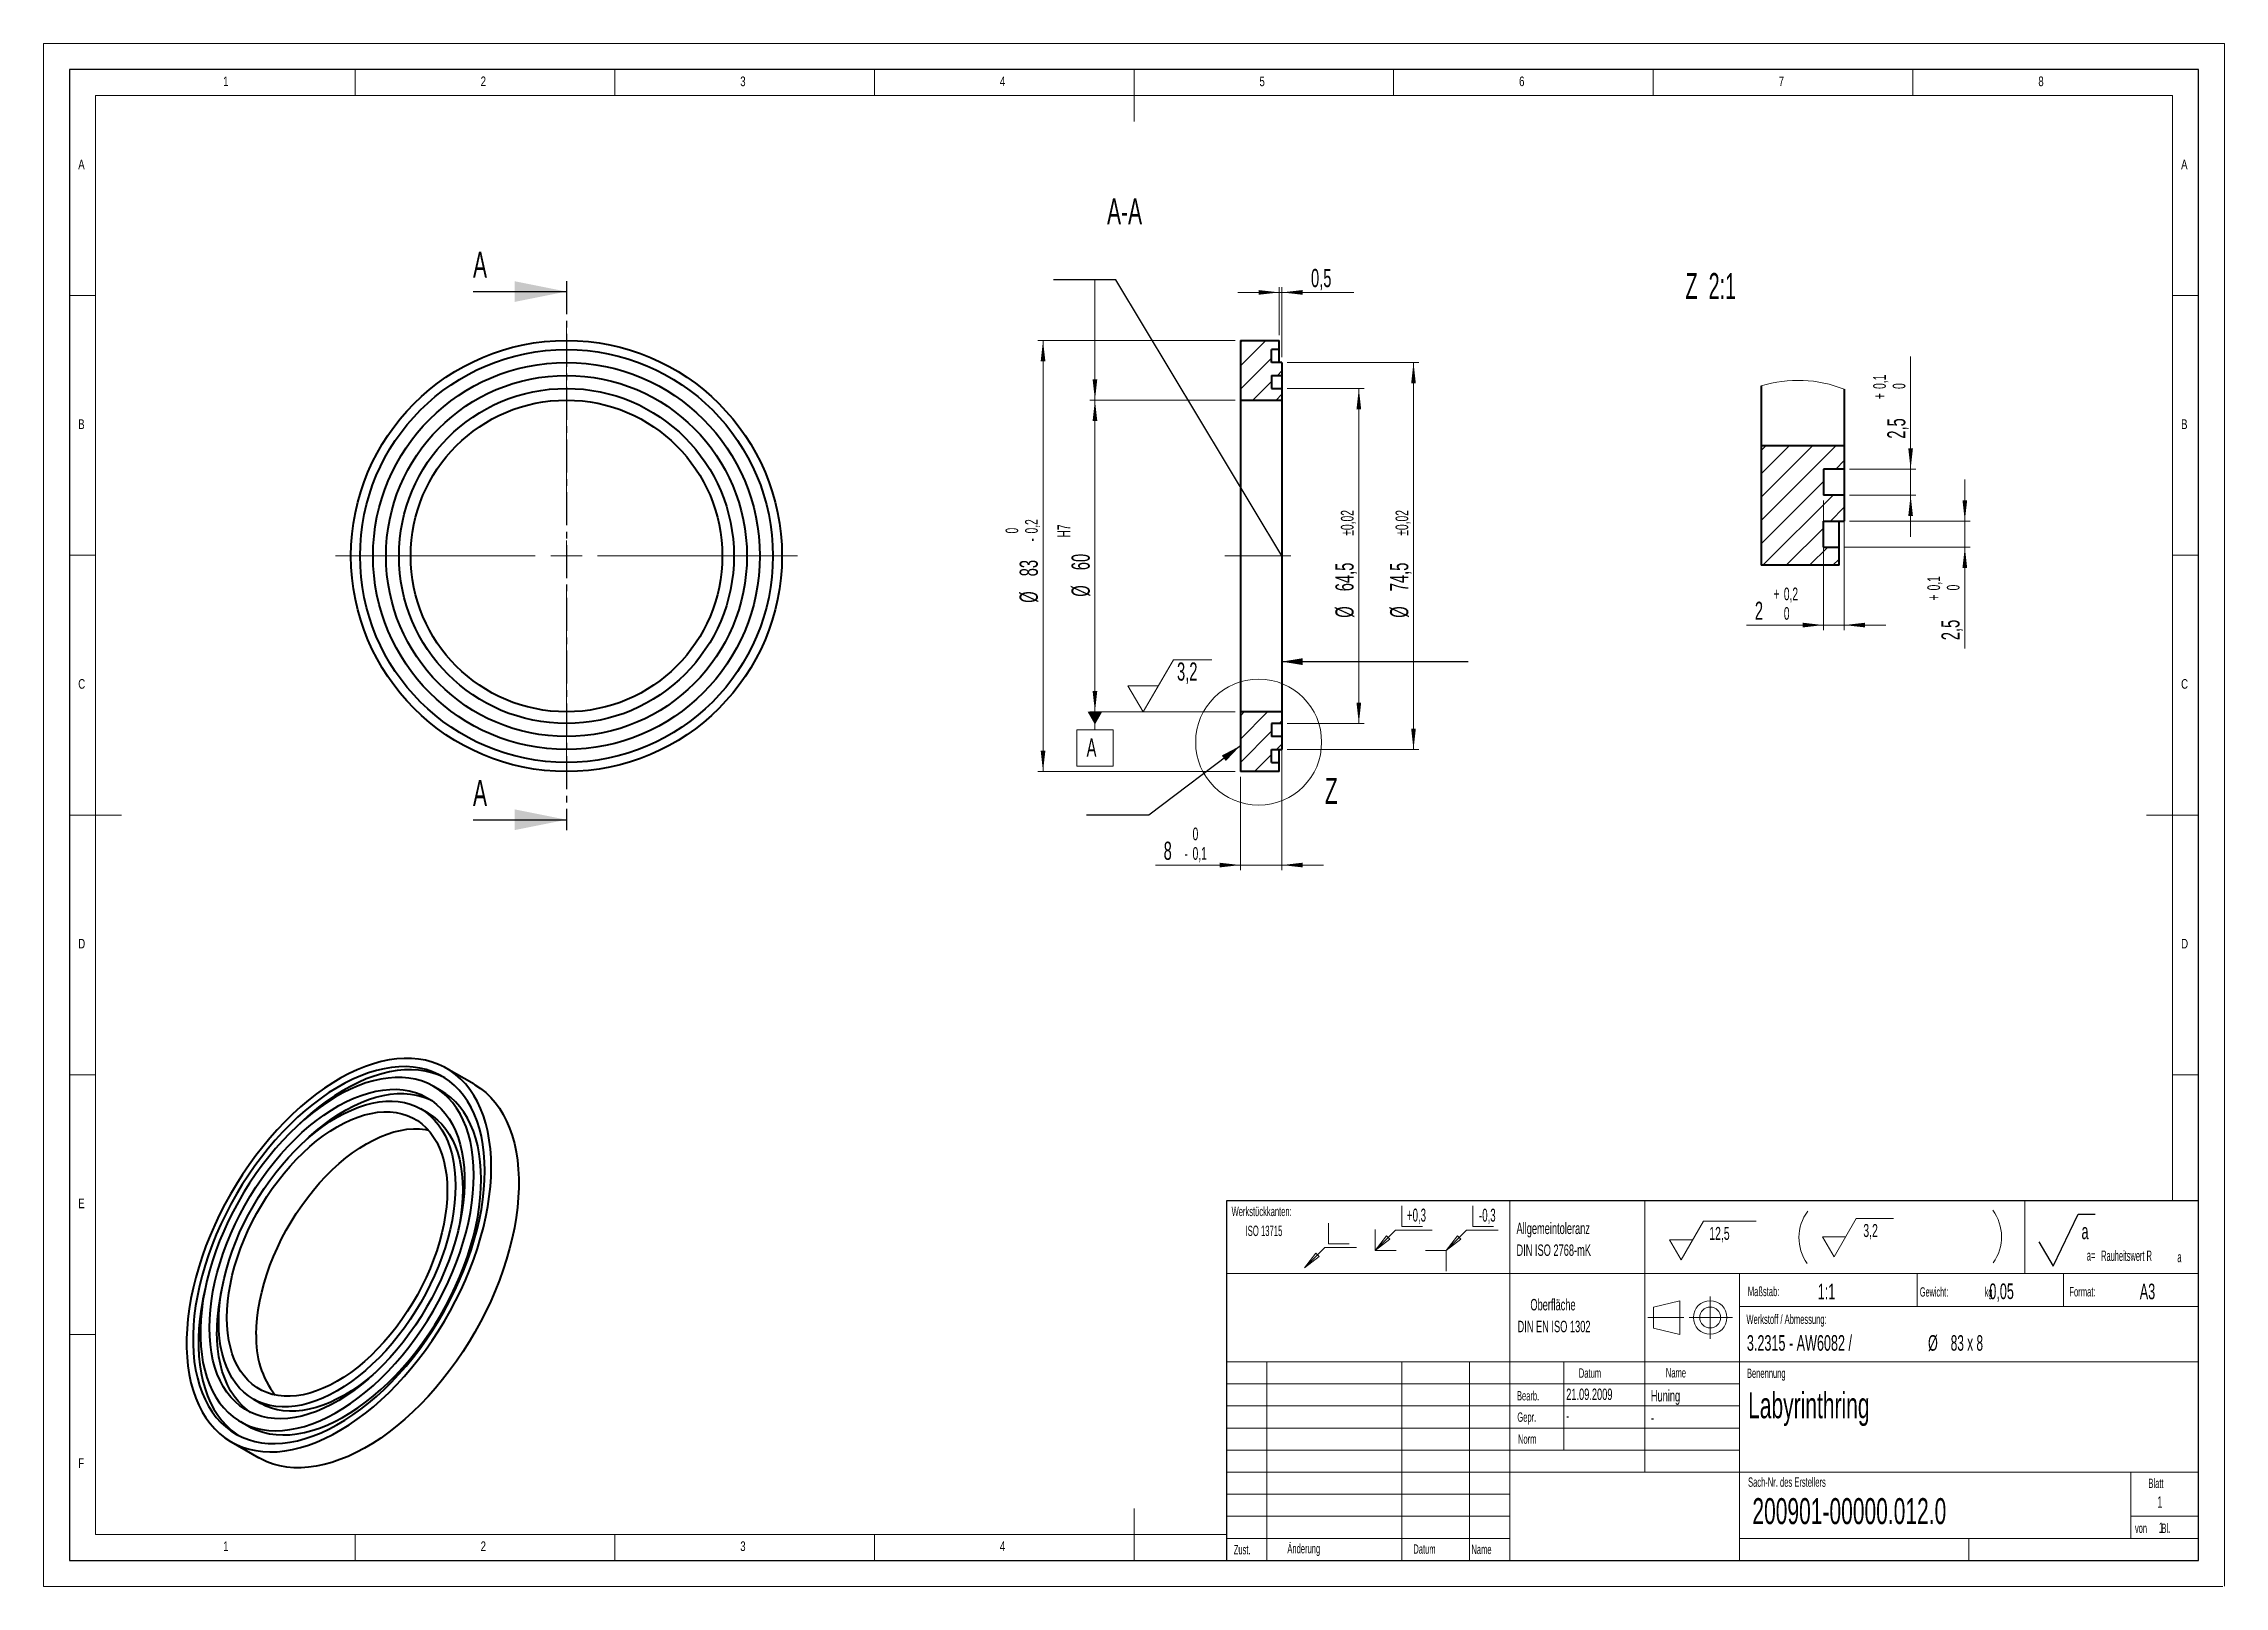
# Model space of a CAD drawing. Header units: millimetres. Extents: x 0 to 420, y 0 to 297.
import ezdxf

# ---------------------------------------------------------------- set-up
doc = ezdxf.new("R2010")
doc.units = ezdxf.units.MM
doc.linetypes.add('CENTER', pattern=[10.16, 6.35, -1.27, 1.27, -1.27])
doc.linetypes.add('CENTERX2', pattern=[20.32, 12.7, -2.54, 2.54, -2.54])
doc.layers.add('SLD-0', color=7, linetype='Continuous')
doc.styles.add('SLDTEXTSTYLE0', font='TXT', dxfattribs={"width": 0.605})
doc.styles.add('SLDTEXTSTYLE1', font='TXT', dxfattribs={"width": 0.554584})
doc.styles.add('SLDTEXTSTYLE2', font='TXT', dxfattribs={"width": 0.491563})
doc.styles.add('SLDTEXTSTYLE3', font='TXT', dxfattribs={"width": 0.75})
doc.styles.add('SLDTEXTSTYLE4', font='TXT', dxfattribs={"width": 0.57})
doc.styles.add('SLDTEXTSTYLE5', font='TXT', dxfattribs={"width": 0.5375})
doc.styles.add('SLDTEXTSTYLE6', font='TXT', dxfattribs={"width": 0.548462})
doc.dimstyles.new('SLDDIMSTYLE0', dxfattribs={"dimtxt": 3.5, "dimasz": 4, "dimexe": 0, "dimexo": 0.0625, "dimgap": 0.875, "dimtad": 1, "dimrnd": 1e-09, "dimzin": 12, "dimdsep": 46, "dimtxsty": 'SLDTEXTSTYLE0', "dimsah": 1, "dimcen": 0.09, "dimadec": 0, "dimazin": 0, "dimtfac": 1, "dimtofl": 0, "dimtmove": 0, "dimatfit": 3, "dimfxl": 1, "dimfrac": 2, "dimtolj": 1, "dimtzin": 12, "dimarcsym": 0})
doc.dimstyles.new('SLDDIMSTYLE1', dxfattribs={"dimtxt": 3.5, "dimasz": 4, "dimexe": 0, "dimexo": 0.0625, "dimgap": 0.875, "dimtad": 1, "dimrnd": 1e-09, "dimzin": 12, "dimdsep": 46, "dimtxsty": 'SLDTEXTSTYLE0', "dimsah": 1, "dimcen": 0.09, "dimadec": 0, "dimazin": 0, "dimtol": 1, "dimtm": 0.2, "dimtfac": 1, "dimtdec": 1, "dimtofl": 0, "dimtmove": 0, "dimatfit": 3, "dimfxl": 1, "dimfrac": 2, "dimtolj": 1, "dimarcsym": 0})
doc.dimstyles.new('SLDDIMSTYLE2', dxfattribs={"dimtxt": 3.5, "dimasz": 4, "dimexe": 0, "dimexo": 0.0625, "dimgap": 0.875, "dimtad": 1, "dimrnd": 1e-09, "dimzin": 12, "dimdsep": 46, "dimtxsty": 'SLDTEXTSTYLE0', "dimsah": 1, "dimcen": 0.09, "dimadec": 0, "dimazin": 0, "dimtol": 1, "dimtp": 0.02, "dimtm": 0.02, "dimtfac": 1, "dimtofl": 0, "dimtmove": 0, "dimatfit": 3, "dimfxl": 1, "dimfrac": 2, "dimtolj": 1, "dimarcsym": 0})
doc.dimstyles.new('SLDDIMSTYLE3', dxfattribs={"dimtxt": 3.5, "dimasz": 4, "dimexe": 0, "dimexo": 0.0625, "dimgap": 0.875, "dimtad": 1, "dimrnd": 1e-09, "dimzin": 12, "dimdsep": 46, "dimtxsty": 'SLDTEXTSTYLE0', "dimsah": 1, "dimcen": 0.09, "dimadec": 0, "dimazin": 0, "dimtfac": 1, "dimtofl": 0, "dimtmove": 0, "dimatfit": 3, "dimfxl": 1, "dimfrac": 2, "dimtolj": 1, "dimtzin": 12, "dimarcsym": 0})
doc.dimstyles.new('SLDDIMSTYLE4', dxfattribs={"dimtxt": 3.5, "dimasz": 4, "dimexe": 0, "dimexo": 0.0625, "dimgap": 0.875, "dimtad": 1, "dimrnd": 1e-09, "dimzin": 12, "dimdsep": 46, "dimtxsty": 'SLDTEXTSTYLE0', "dimsah": 1, "dimcen": 0.09, "dimadec": 0, "dimazin": 0, "dimtol": 1, "dimtm": 0.1, "dimtfac": 1, "dimtdec": 1, "dimtofl": 0, "dimtmove": 0, "dimatfit": 3, "dimfxl": 1, "dimfrac": 2, "dimtolj": 1, "dimarcsym": 0})
doc.dimstyles.new('SLDDIMSTYLE6', dxfattribs={"dimtxt": 0, "dimasz": 4, "dimexe": 0, "dimexo": 0.0625, "dimgap": 0, "dimtad": 0, "dimtih": 1, "dimtoh": 1, "dimdec": 0, "dimrnd": 1e-09, "dimzin": 0, "dimdsep": 46, "dimtxsty": 'Standard', "dimsah": 1, "dimcen": 0.09, "dimadec": 0, "dimazin": 0, "dimtfac": 4, "dimtdec": 0, "dimtofl": 0, "dimtmove": 0, "dimatfit": 3, "dimfxl": 1, "dimfrac": 2, "dimtolj": 1, "dimtzin": 0, "dimarcsym": 0})
doc.dimstyles.new('SLDDIMSTYLE7', dxfattribs={"dimtxt": 0, "dimasz": 4, "dimexe": 0, "dimexo": 0.0625, "dimgap": 0, "dimtad": 0, "dimtih": 1, "dimtoh": 1, "dimdec": 0, "dimrnd": 1e-09, "dimzin": 0, "dimdsep": 46, "dimtxsty": 'Standard', "dimblk1": 'NONE', "dimblk2": 'NONE', "dimsah": 1, "dimcen": 0.09, "dimadec": 0, "dimazin": 0, "dimtfac": 4, "dimtdec": 0, "dimtofl": 0, "dimtmove": 0, "dimatfit": 3, "dimldrblk": 'NONE', "dimfxl": 1, "dimfrac": 2, "dimtolj": 1, "dimtzin": 0, "dimarcsym": 0})
doc.dimstyles.new('SLDDIMSTYLE8', dxfattribs={"dimtxt": 3.5, "dimasz": 4, "dimexe": 0, "dimexo": 0.0625, "dimgap": 0.875, "dimtad": 1, "dimlfac": 0.5, "dimrnd": 1e-09, "dimzin": 12, "dimdsep": 46, "dimtxsty": 'SLDTEXTSTYLE0', "dimsah": 1, "dimcen": 0.09, "dimadec": 0, "dimazin": 0, "dimtol": 1, "dimtp": 0.2, "dimtfac": 1, "dimtdec": 1, "dimtofl": 0, "dimtmove": 0, "dimatfit": 3, "dimfxl": 1, "dimfrac": 2, "dimtolj": 1, "dimarcsym": 0})
doc.dimstyles.new('SLDDIMSTYLE9', dxfattribs={"dimtxt": 3.5, "dimasz": 4, "dimexe": 0, "dimexo": 0.0625, "dimgap": 0.875, "dimtad": 1, "dimlfac": 0.5, "dimrnd": 1e-09, "dimzin": 12, "dimdsep": 46, "dimtxsty": 'SLDTEXTSTYLE0', "dimsah": 1, "dimcen": 0.09, "dimadec": 0, "dimazin": 0, "dimtol": 1, "dimtp": 0.1, "dimtfac": 1, "dimtdec": 1, "dimtofl": 0, "dimtmove": 0, "dimatfit": 3, "dimfxl": 1, "dimfrac": 2, "dimtolj": 1, "dimarcsym": 0})

msp = doc.modelspace()

# ---------------------------------------------------------------- texts
at = {"color": 7, "linetype": 'Continuous', "lineweight": 0, "attachment_point": 1}
for s, insert, char_height, style in [('1', (34.583, 290.668), 1.852, 'SLDTEXTSTYLE3'), ('2', (84.167, 290.668), 1.852, 'SLDTEXTSTYLE3'), ('3', (134.167, 290.668), 1.852, 'SLDTEXTSTYLE3'), ('4', (184.167, 290.668), 1.852, 'SLDTEXTSTYLE3'), ('5', (234.167, 290.668), 1.852, 'SLDTEXTSTYLE3'), ('6', (284.167, 290.668), 1.852, 'SLDTEXTSTYLE3'), ('7', (334.167, 290.668), 1.852, 'SLDTEXTSTYLE3'), ('8', (384.167, 290.668), 1.852, 'SLDTEXTSTYLE3'), ('A', (6.667, 274.668), 1.852, 'SLDTEXTSTYLE3'), ('A', (411.667, 274.668), 1.852, 'SLDTEXTSTYLE3'), ('A-A', (204.811, 267.208), 5, 'SLDTEXTSTYLE0'), ('Z  2:1', (316.219, 252.842), 5, 'SLDTEXTSTYLE4'), ('B', (6.667, 224.668), 1.852, 'SLDTEXTSTYLE3'), ('B', (411.667, 224.668), 1.852, 'SLDTEXTSTYLE3'), ('C', (6.667, 174.668), 1.852, 'SLDTEXTSTYLE3'), ('C', (411.667, 174.668), 1.852, 'SLDTEXTSTYLE3'), ('Z', (246.765, 155.648), 5, 'SLDTEXTSTYLE0'), ('D', (6.667, 124.668), 1.852, 'SLDTEXTSTYLE3'), ('D', (411.667, 124.668), 1.852, 'SLDTEXTSTYLE3'), ('E', (6.667, 74.668), 1.852, 'SLDTEXTSTYLE3'), ('Werkstückkanten:    ', (228.795, 73.096), 1.8, 'SLDTEXTSTYLE0'), ('-0,3', (276.454, 72.724), 2.5, 'SLDTEXTSTYLE1'), ('ISO 13715', (231.485, 69.46), 2, 'SLDTEXTSTYLE1'), ('Maßstab:', (328.218, 57.692), 1.8, 'SLDTEXTSTYLE0'), ('1:1', (341.678, 58.28), 3, 'SLDTEXTSTYLE0'), ('Gewicht:                  kg', (361.346, 57.598), 1.8, 'SLDTEXTSTYLE5'), ('0,05', (374.729, 58.322), 3, 'SLDTEXTSTYLE0'), ('Format:', (390.155, 57.624), 1.8, 'SLDTEXTSTYLE0'), ('A3', (403.704, 58.293), 3, 'SLDTEXTSTYLE0'), ('Werkstoff / Abmessung:  ', (327.947, 52.344), 1.8, 'SLDTEXTSTYLE0'), ('Name', (312.431, 42.029), 1.8, 'SLDTEXTSTYLE0'), ('21.09.2009', (293.239, 38.092), 2.2, 'SLDTEXTSTYLE0'), ('Datum', (295.665, 41.98), 1.8, 'SLDTEXTSTYLE0'), ('Huning', (309.539, 37.81), 2.2, 'SLDTEXTSTYLE0'), ('Benennung', (328.046, 41.952), 1.8, 'SLDTEXTSTYLE0'), ('Bearb.', (283.751, 37.607), 1.8, 'SLDTEXTSTYLE0'), ('Labyrinthring', (328.275, 37.378), 5, 'SLDTEXTSTYLE0'), ('Gepr.', (283.822, 33.502), 1.8, 'SLDTEXTSTYLE0'), ('-', (293.225, 34), 2.2, 'SLDTEXTSTYLE0'), ('-', (309.543, 33.581), 2.2, 'SLDTEXTSTYLE0'), ('Norm', (283.95, 29.272), 1.8, 'SLDTEXTSTYLE0'), ('F', (6.667, 24.668), 1.852, 'SLDTEXTSTYLE3'), ('Sach-Nr. des Erstellers', (328.267, 20.988), 1.8, 'SLDTEXTSTYLE0'), ('200901-00000.012.0', (329.095, 17.004), 5, 'SLDTEXTSTYLE0'), ('Blatt', (405.364, 20.762), 1.8, 'SLDTEXTSTYLE0'), ('1', (407.082, 17.348), 2.2, 'SLDTEXTSTYLE0'), ('1', (34.583, 8.668), 1.852, 'SLDTEXTSTYLE3'), ('2', (84.167, 8.668), 1.852, 'SLDTEXTSTYLE3'), ('3', (134.167, 8.668), 1.852, 'SLDTEXTSTYLE3'), ('4', (184.167, 8.668), 1.852, 'SLDTEXTSTYLE3'), ('Änderung', (239.537, 8.181), 1.8, 'SLDTEXTSTYLE0'), ('von       Bl.', (402.782, 12.104), 1.8, 'SLDTEXTSTYLE6'), ('1', (407.365, 12.307), 2, 'SLDTEXTSTYLE0'), ('Zust.', (229.206, 7.983), 1.8, 'SLDTEXTSTYLE0'), ('Datum', (263.799, 8.102), 1.8, 'SLDTEXTSTYLE0'), ('Name', (274.976, 8.031), 1.8, 'SLDTEXTSTYLE0')]:
    msp.add_mtext(s, dxfattribs=dict(at, insert=insert, char_height=char_height, style=style))
at = {"color": 7, "linetype": 'Continuous', "char_height": 5, "attachment_point": 1, "style": 'SLDTEXTSTYLE0'}
for insert in [(82.699, 256.942), (82.699, 155.272)]:
    msp.add_mtext('A', dxfattribs=dict(at, insert=insert))

# ---------------------------------------------------------------- blocks, each defined once
blk = doc.blocks.new('Block22')
at = {"color": 7, "linetype": 'Continuous', "lineweight": 0}
for p, q in [((2.23, 0), (6.51, 7.42)), ((6.51, 7.42), (16.66, 7.42)), ((0, 3.86), (4.46, 3.86)), ((0, 3.86), (2.23, 0))]:
    blk.add_line(p, q, dxfattribs=at)
at = {"color": 7, "linetype": 'Continuous', "lineweight": 0, "insert": (7.63, 6.32), "char_height": 2.5, "attachment_point": 1, "style": 'SLDTEXTSTYLE0'}
blk.add_mtext('12,5', dxfattribs=at)
blk = doc.blocks.new('Block23')
at = {"color": 7, "linetype": 'Continuous', "lineweight": 0}
blk.add_arc((-6.86, 4.98), 8.57, 324.4695, 36.7808, dxfattribs=at)
blk = doc.blocks.new('Block24')
at = {"layer": 'SLD-0', "color": 7, "linetype": 'Continuous', "lineweight": 0}
for p, q in [((6.51, 7.42), (2.23, 0)), ((6.51, 7.42), (13.68, 7.42)), ((2.23, 0), (0, 3.86)), ((0, 3.86), (4.46, 3.86))]:
    blk.add_line(p, q, dxfattribs=at)
at = {"layer": 'SLD-0', "insert": (7.87, 6.34), "char_height": 2.5, "attachment_point": 1, "style": 'SLDTEXTSTYLE0'}
blk.add_mtext('3,2', dxfattribs=at)
blk = doc.blocks.new('Block25')
at = {"color": 7, "linetype": 'Continuous', "lineweight": 0}
blk.add_arc((8.57, 4.98), 8.57, 143.2192, 215.5305, dxfattribs=at)
blk = doc.blocks.new('Block26')
at = {"color": 9, "linetype": 'Continuous', "lineweight": 0}
for p, q in [((5.1, 4.6), (5.1, 8.6)), ((5.1, 4.6), (9.1, 4.6)), ((0, 0), (0, 4)), ((0, 0), (3.9, 3.9)), ((0, 0), (2.15, 2.8)), ((0, 0), (2.8, 2.15)), ((0, 0), (4, 0)), ((2.15, 2.8), (2.8, 2.15)), ((3.9, 3.9), (10.96, 3.9))]:
    blk.add_line(p, q, dxfattribs=at)
at = {"color": 7, "linetype": 'Continuous', "lineweight": 0, "insert": (6.11, 8.05), "char_height": 2.5, "attachment_point": 1, "style": 'SLDTEXTSTYLE1'}
blk.add_mtext('+0,3', dxfattribs=at)
blk = doc.blocks.new('Block27')
at = {"color": 9, "linetype": 'Continuous', "lineweight": 0}
for p, q in [((4.596194, 4.596194), (4.596194, 8.596194)), ((4.596194, 4.596194), (8.596194, 4.596194)), ((0, 0), (3.896194, 3.896194)), ((0, 0), (2.149051, 2.800697)), ((0, 0), (2.800697, 2.14905)), ((2.149051, 2.800697), (2.800697, 2.14905)), ((3.896194, 3.896194), (10.010473, 3.896194))]:
    blk.add_line(p, q, dxfattribs=at)
blk = doc.blocks.new('Block28')
at = {"layer": 'SLD-0'}
for p, q in [((2.77, 0), (7.58, 10.04)), ((7.58, 10.04), (10.86, 10.04)), ((0, 4.71), (2.77, 0))]:
    blk.add_line(p, q, dxfattribs=at)
at = {"layer": 'SLD-0', "attachment_point": 1}
for s, insert, char_height, style in [('a', (8.22, 8.23), 3, 'SLDTEXTSTYLE0'), ('a=', (9.24, 3.08), 2, 'SLDTEXTSTYLE2'), ('Rauheitswert R', (12.01, 3.03), 2, 'SLDTEXTSTYLE2'), ('a', (26.68, 2.78), 2, 'SLDTEXTSTYLE2')]:
    blk.add_mtext(s, dxfattribs=dict(at, insert=insert, char_height=char_height, style=style))
blk = doc.blocks.new('SW_NOTE_0')
at = {"color": 0, "linetype": 'Continuous', "lineweight": 0, "char_height": 3, "attachment_point": 1}
for s, insert, style in [('3.2315 - AW6082 / ', (0, 3.87), 'SLDTEXTSTYLE0'), ('%%c', (34.88, 3.87), 'SLDTEXTSTYLE0'), ('83 x 8', (39.25, 3.87), 'SLDTEXTSTYLE4')]:
    blk.add_mtext(s, dxfattribs=dict(at, insert=insert, style=style))
blk = doc.blocks.new('SW_NOTE_1')
at = {"color": 0, "linetype": 'Continuous', "lineweight": 0, "char_height": 2.2, "attachment_point": 1, "style": 'SLDTEXTSTYLE0'}
for s, insert in [('     Oberfläche', (0, 2.84)), ('DIN EN ISO 1302', (0, -1.36))]:
    blk.add_mtext(s, dxfattribs=dict(at, insert=insert))
blk = doc.blocks.new('SW_NOTE_2')
at = {"color": 0, "linetype": 'Continuous', "lineweight": 0, "char_height": 2.2, "attachment_point": 1, "style": 'SLDTEXTSTYLE0'}
for s, insert in [('Allgemeintoleranz', (0, 2.84)), ('DIN ISO 2768-mK', (0, -1.36))]:
    blk.add_mtext(s, dxfattribs=dict(at, insert=insert))
blk = doc.blocks.new('SW_CENTERMARKSYMBOL_0')
at = {"color": 0, "linetype": 'Continuous', "lineweight": 0}
for p, q in [((0, 6), (0, 44.5)), ((-6, 0), (-44.5, 0)), ((0, 0), (-3, 0)), ((0, 0), (0, 3)), ((0, 0), (0, -3)), ((0, 0), (3, 0)), ((6, 0), (44.5, 0)), ((0, -6), (0, -44.5))]:
    blk.add_line(p, q, dxfattribs=at)
blk = doc.blocks.new('*D12')
at = {"color": 7, "linetype": 'Continuous', "lineweight": 15}
for p, q in [((202.48, 251.55), (194.48, 251.55)), ((202.48, 228.37), (202.48, 251.55)), ((229.48, 228.37), (201.48, 228.37)), ((202.48, 228.37), (202.48, 168.37)), ((229.48, 168.37), (201.48, 168.37))]:
    blk.add_line(p, q, dxfattribs=at)
for points in [[(202.48, 228.37), (202.93, 232.37), (202.03, 232.37)], [(202.48, 228.37), (202.03, 224.37), (202.93, 224.37)], [(202.48, 168.37), (202.93, 172.37), (202.03, 172.37)]]:
    blk.add_solid(points, dxfattribs=at)
at = {"color": 7, "linetype": 'Continuous', "lineweight": 15, "attachment_point": 1, "rotation": 90, "style": 'SLDTEXTSTYLE0'}
for s, insert, char_height in [('H7', (195.26, 201.91), 2.45), ('60', (197.97, 195.63), 3.5), ('%%c', (197.97, 190.53), 3.5)]:
    blk.add_mtext(s, dxfattribs=dict(at, insert=insert, char_height=char_height))
blk = doc.blocks.new('*D13')
at = {"color": 7, "linetype": 'Continuous', "lineweight": 15}
for p, q in [((229.48, 239.87), (191.48, 239.87)), ((192.48, 239.87), (192.48, 156.87)), ((229.48, 156.87), (191.48, 156.87))]:
    blk.add_line(p, q, dxfattribs=at)
for points in [[(192.48, 239.87), (192.03, 235.87), (192.93, 235.87)], [(192.48, 156.87), (192.93, 160.87), (192.03, 160.87)]]:
    blk.add_solid(points, dxfattribs=at)
at = {"color": 7, "linetype": 'Continuous', "lineweight": 15, "attachment_point": 1, "rotation": 90, "style": 'SLDTEXTSTYLE0'}
for s, insert, char_height in [('0', (185.26, 202.7), 2.45), ('0,2', (189.02, 202.7), 2.45), ('-', (189.02, 201.16), 2.45), ('83', (187.97, 194.46), 3.5), ('%%c', (187.97, 189.36), 3.5)]:
    blk.add_mtext(s, dxfattribs=dict(at, insert=insert, char_height=char_height))
blk = doc.blocks.new('*D14')
at = {"color": 7, "linetype": 'Continuous', "lineweight": 15}
for p, q in [((239.48, 235.62), (264.83, 235.62)), ((263.83, 161.12), (263.83, 235.62)), ((239.48, 161.12), (264.83, 161.12))]:
    blk.add_line(p, q, dxfattribs=at)
for points in [[(263.83, 235.62), (263.38, 231.62), (264.28, 231.62)], [(263.83, 161.12), (264.28, 165.12), (263.38, 165.12)]]:
    blk.add_solid(points, dxfattribs=at)
at = {"color": 7, "linetype": 'Continuous', "lineweight": 15, "attachment_point": 1, "rotation": 90, "style": 'SLDTEXTSTYLE0'}
for s, insert, char_height in [('±0,02', (260.37, 202.27), 2.45), ('74,5', (259.32, 191.58), 3.5), ('%%c', (259.32, 186.48), 3.5)]:
    blk.add_mtext(s, dxfattribs=dict(at, insert=insert, char_height=char_height))
blk = doc.blocks.new('*D15')
at = {"color": 7, "linetype": 'Continuous', "lineweight": 15}
for p, q in [((239.48, 230.62), (254.3, 230.62)), ((253.3, 230.62), (253.3, 166.12)), ((239.48, 166.12), (254.3, 166.12))]:
    blk.add_line(p, q, dxfattribs=at)
for points in [[(253.3, 230.62), (252.85, 226.62), (253.75, 226.62)], [(253.3, 166.12), (253.75, 170.12), (252.85, 170.12)]]:
    blk.add_solid(points, dxfattribs=at)
at = {"color": 7, "linetype": 'Continuous', "lineweight": 15, "attachment_point": 1, "rotation": 90, "style": 'SLDTEXTSTYLE0'}
for s, insert, char_height in [('±0,02', (249.84, 202.27), 2.45), ('64,5', (248.79, 191.58), 3.5), ('%%c', (248.79, 186.48), 3.5)]:
    blk.add_mtext(s, dxfattribs=dict(at, insert=insert, char_height=char_height))
blk = doc.blocks.new('*D16')
at = {"color": 7, "linetype": 'Continuous', "lineweight": 15}
for p, q in [((237.98, 249.11), (229.98, 249.11)), ((237.98, 240.87), (237.98, 250.11)), ((238.48, 249.11), (237.98, 249.11)), ((238.48, 236.62), (238.48, 250.11)), ((238.48, 249.11), (252.36, 249.11))]:
    blk.add_line(p, q, dxfattribs=at)
for points in [[(237.98, 249.11), (233.98, 249.56), (233.98, 248.66)], [(238.48, 249.11), (242.48, 248.66), (242.48, 249.56)]]:
    blk.add_solid(points, dxfattribs=at)
at = {"color": 7, "linetype": 'Continuous', "lineweight": 15, "insert": (244.09, 253.63), "char_height": 3.5, "attachment_point": 1, "style": 'SLDTEXTSTYLE0'}
blk.add_mtext('0,5', dxfattribs=at)
blk = doc.blocks.new('*D17')
at = {"color": 7, "linetype": 'Continuous', "lineweight": 15}
for p, q in [((238.48, 165.12), (238.48, 137.87)), ((230.48, 155.87), (230.48, 137.87)), ((230.48, 138.87), (214.12, 138.87)), ((230.48, 138.87), (238.48, 138.87)), ((238.48, 138.87), (246.48, 138.87))]:
    blk.add_line(p, q, dxfattribs=at)
for points in [[(230.48, 138.87), (226.48, 139.32), (226.48, 138.42)], [(238.48, 138.87), (242.48, 138.42), (242.48, 139.32)]]:
    blk.add_solid(points, dxfattribs=at)
at = {"color": 7, "linetype": 'Continuous', "lineweight": 15, "attachment_point": 1, "style": 'SLDTEXTSTYLE0'}
for s, insert, char_height in [('8', (215.71, 143.38), 3.5), ('0', (221.28, 146.09), 2.45), ('-', (219.73, 142.33), 2.45), ('0,1', (221.28, 142.33), 2.45)]:
    blk.add_mtext(s, dxfattribs=dict(at, insert=insert, char_height=char_height))
blk = doc.blocks.new('_NONE')
blk = doc.blocks.new('SW_SFSYMBOL_0')
at = {"color": 0, "linetype": 'Continuous', "lineweight": 0}
for p, q in [((-6.54, -5), (-0.65, 5)), ((-0.65, 5), (6.68, 5)), ((-6.54, -5), (-9.49, 0)), ((-3.6, 0), (-9.49, 0)), ((11.19, -5), (-7.54, -5))]:
    blk.add_line(p, q, dxfattribs=at)
at = {"color": 0, "linetype": 'Continuous', "lineweight": 0, "insert": (0, 4.51), "char_height": 3.5, "attachment_point": 1, "style": 'SLDTEXTSTYLE0'}
blk.add_mtext('3,2', dxfattribs=at)
blk = doc.blocks.new('SW_DATUMTAG_0')
at = {"color": 0, "linetype": 'Continuous', "lineweight": 0}
for p, q in [((1.6, 9.63), (1.6, 6.19)), ((-1.9, 6.19), (5.1, 6.19)), ((-1.9, -0.81), (-1.9, 6.19)), ((5.1, 6.19), (5.1, -0.81)), ((5.1, -0.81), (-1.9, -0.81))]:
    blk.add_line(p, q, dxfattribs=at)
blk.add_solid([(0.2, 9.63), (3, 9.63), (1.6, 7.18)], dxfattribs=at)
at = {"color": 0, "linetype": 'Continuous', "lineweight": 0, "insert": (0, 4.51, 20.85), "char_height": 3.5, "attachment_point": 1, "style": 'SLDTEXTSTYLE0'}
blk.add_mtext('A', dxfattribs=at)
blk = doc.blocks.new('SW_HATCH_0')
at = {"color": 0, "linetype": 'Continuous', "lineweight": 0}
for p, q in [((0, 0), (0.9, 0.9)), ((0, -4.49), (5.39, 0.9)), ((0, -8.98), (9.88, 0.9)), ((0, -13.47), (14.37, 0.9)), ((14.36, -3.6), (16, -1.96)), ((0, -17.96), (12, -5.96)), ((0.35, -22.1), (13.85, -8.6)), ((13.34, -13.6), (16, -10.94)), ((4.84, -22.1), (12, -14.94)), ((9.33, -22.1), (12.83, -18.6)), ((13.82, -22.1), (15, -20.92))]:
    blk.add_line(p, q, dxfattribs=at)
blk = doc.blocks.new('*D22')
at = {"color": 7, "linetype": 'Continuous', "lineweight": 15}
for p, q in [((346.79, 214.08), (346.79, 184.07)), ((342.79, 209.08), (342.79, 184.07)), ((342.79, 185.07), (327.99, 185.07)), ((346.79, 185.07), (342.79, 185.07)), ((346.79, 185.07), (354.79, 185.07))]:
    blk.add_line(p, q, dxfattribs=at)
for points in [[(342.79, 185.07), (338.79, 185.52), (338.79, 184.62)], [(346.79, 185.07), (350.79, 184.62), (350.79, 185.52)]]:
    blk.add_solid(points, dxfattribs=at)
at = {"color": 7, "linetype": 'Continuous', "lineweight": 15, "attachment_point": 1, "style": 'SLDTEXTSTYLE0'}
for s, insert, char_height in [('2', (329.58, 189.58), 3.5), ('+', (333.18, 192.29), 2.45), ('0,2', (335.15, 192.29), 2.45), ('0', (335.15, 188.53), 2.45)]:
    blk.add_mtext(s, dxfattribs=dict(at, insert=insert, char_height=char_height))
blk = doc.blocks.new('*D23')
at = {"color": 7, "linetype": 'Continuous', "lineweight": 15}
for p, q in [((370.01, 205.08), (370.01, 213.08)), ((347.79, 205.08), (371.01, 205.08)), ((370.01, 200.08), (370.01, 205.08)), ((346.79, 200.08), (371.01, 200.08)), ((370.01, 200.08), (370.01, 180.57))]:
    blk.add_line(p, q, dxfattribs=at)
for points in [[(370.01, 205.08), (370.46, 209.08), (369.56, 209.08)], [(370.01, 200.08), (369.56, 196.08), (370.46, 196.08)]]:
    blk.add_solid(points, dxfattribs=at)
at = {"color": 7, "linetype": 'Continuous', "lineweight": 15, "attachment_point": 1, "rotation": 90, "style": 'SLDTEXTSTYLE0'}
for s, insert, char_height in [('0,1', (362.79, 191.74), 2.45), ('+', (362.79, 189.78), 2.45), ('0', (366.54, 191.74), 2.45), ('2,5', (365.5, 182.16), 3.5)]:
    blk.add_mtext(s, dxfattribs=dict(at, insert=insert, char_height=char_height))
blk = doc.blocks.new('*D24')
at = {"color": 7, "linetype": 'Continuous', "lineweight": 15}
for p, q in [((359.57, 215.08), (359.57, 236.79)), ((347.79, 215.08), (360.57, 215.08)), ((359.57, 210.08), (359.57, 215.08)), ((347.79, 210.08), (360.57, 210.08)), ((359.57, 210.08), (359.57, 202.08))]:
    blk.add_line(p, q, dxfattribs=at)
for points in [[(359.57, 215.08), (360.02, 219.08), (359.12, 219.08)], [(359.57, 210.08), (359.12, 206.08), (360.02, 206.08)]]:
    blk.add_solid(points, dxfattribs=at)
at = {"color": 7, "linetype": 'Continuous', "lineweight": 15, "attachment_point": 1, "rotation": 90, "style": 'SLDTEXTSTYLE0'}
for s, insert, char_height in [('0,1', (352.35, 230.53), 2.45), ('0', (356.11, 230.53), 2.45), ('+', (352.35, 228.56), 2.45), ('2,5', (355.06, 220.95), 3.5)]:
    blk.add_mtext(s, dxfattribs=dict(at, insert=insert, char_height=char_height))

# ---------------------------------------------------------------- dimensions: what is measured, and where the dimension line sits
at = {"color": 7, "linetype": 'Continuous', "lineweight": 15}
for base, p1, p2, dimstyle, picture, middle in [((237.981, 249.114), (238.481, 235.619), (237.981, 239.869), 'SLDDIMSTYLE3', '*D16', (247.433, 249.114)), ((342.789, 185.067), (346.789, 215.084), (342.789, 210.084), 'SLDDIMSTYLE8', '*D22', (334.699, 185.067)), ((238.481, 138.869), (230.481, 156.869), (238.481, 166.119), 'SLDDIMSTYLE4', '*D17', (220.83, 138.869))]:
    dim = msp.add_linear_dim(base=base, p1=p1, p2=p2, dimstyle=dimstyle, dxfattribs=at)
    dim.commit()
    dim.dimension.update_dxf_attribs({"geometry": picture, "text_midpoint": middle, "dimtype": 160})
for base, p1, p2, text, dimstyle, picture, middle in [((202.481, 168.369), (230.481, 228.369), (230.481, 168.369), '%%c<>\\SH7^ ;', 'SLDDIMSTYLE0', '*D12', (202.481, 198.369)), ((192.481, 156.869), (230.481, 239.869), (230.481, 156.869), '%%c<>', 'SLDDIMSTYLE1', '*D13', (192.481, 198.369)), ((263.828, 235.619), (238.481, 161.119), (238.481, 235.619), '%%c<>', 'SLDDIMSTYLE2', '*D14', (263.828, 198.369)), ((253.301, 166.119), (238.481, 230.619), (238.481, 166.119), '%%c<>', 'SLDDIMSTYLE2', '*D15', (253.301, 198.369))]:
    dim = msp.add_linear_dim(base=base, p1=p1, p2=p2, angle=90, text=text, dimstyle=dimstyle, dxfattribs=at)
    dim.commit()
    dim.dimension.update_dxf_attribs({"geometry": picture, "text_midpoint": middle, "dimtype": 160})
for base, p1, p2, picture, middle in [((359.569, 215.084), (346.789, 210.084), (346.789, 215.084), '*D24', (359.569, 228.078)), ((370.007, 205.084), (345.789, 200.084), (346.789, 205.084), '*D23', (370.007, 189.291))]:
    dim = msp.add_linear_dim(base=base, p1=p1, p2=p2, angle=90, dimstyle='SLDDIMSTYLE9', dxfattribs=at)
    dim.commit()
    dim.dimension.update_dxf_attribs({"geometry": picture, "text_midpoint": middle, "dimtype": 160})

# ---------------------------------------------------------------- hatches: boundary and pattern name
at = {"linetype": 'Continuous', "lineweight": 0}
h = msp.add_hatch(dxfattribs=at)
h.set_pattern_fill('ANSI31', style=0)
h.paths.add_polyline_path([(236.481, 230.619), (236.481, 233.119), (238.481, 233.119), (238.481, 235.619), (236.481, 235.619), (236.481, 238.119), (237.981, 238.119), (237.981, 239.869), (230.481, 239.869), (230.481, 228.369), (238.481, 228.369), (238.481, 230.619)], flags=0)
h = msp.add_hatch(dxfattribs=at)
h.set_pattern_fill('ANSI31', style=0)
h.paths.add_polyline_path([(236.481, 163.619), (236.481, 166.119), (238.481, 166.119), (238.481, 168.369), (230.481, 168.369), (230.481, 156.869), (237.981, 156.869), (237.981, 158.619), (236.481, 158.619), (236.481, 161.119), (238.481, 161.119), (238.481, 163.619)], flags=0)

# ---------------------------------------------------------------- linework, layer by layer
at = {"color": 7, "linetype": 'Continuous', "lineweight": 0}
for p, q in [((0, 297), (0, 0.017)), ((420, 297), (0, 297)), ((419.993, 0.037), (420, 297)), ((60, 287), (60, 292)), ((110, 292), (110, 287)), ((160, 287), (160, 292)), ((210, 292), (210, 282)), ((260, 287), (260, 292)), ((310, 292), (310, 287)), ((360, 287), (360, 292)), ((410, 287), (10, 287)), ((10, 287), (10, 10)), ((410, 287), (410, 74.25)), ((10, 248.5), (5, 248.5)), ((415, 248.5), (410, 248.5)), ((5, 198.5), (10, 198.5)), ((410, 198.5), (415, 198.5)), ((5, 148.5), (15, 148.5)), ((415, 148.5), (405, 148.5)), ((5, 98.5), (10, 98.5)), ((410, 98.5), (415, 98.5)), ((308.4, 60.25), (308.4, 74.25)), ((381.554, 74.25), (381.554, 60.25)), ((308.4, 60.25), (308.4, 22)), ((360.824, 60.25), (360.824, 53.875)), ((389, 60.25), (389, 53.875)), ((415, 53.875), (326.6, 53.875)), ((10, 48.5), (5, 48.5)), ((235.6, 43.25), (235.6, 5)), ((261.6, 5), (261.6, 43.25)), ((274.6, 43.25), (274.6, 5)), ((292.8, 26.25), (292.8, 43.25)), ((326.6, 39), (227.8, 39)), ((326.6, 34.75), (227.8, 34.75)), ((326.6, 30.5), (227.8, 30.5)), ((326.6, 26.25), (227.8, 26.25)), ((282.4, 22), (227.8, 22)), ((402, 9.25), (402, 22)), ((282.4, 17.75), (227.8, 17.75)), ((210, 5), (210, 15)), ((282.4, 13.5), (227.8, 13.5)), ((415, 13.5), (402, 13.5)), ((10, 10), (227.8, 10)), ((60, 5), (60, 10)), ((110, 10), (110, 5)), ((160, 5), (160, 10)), ((326.6, 9.25), (415, 9.25)), ((370.8, 5), (370.8, 9.25)), ((0, 0.017), (419.733, 0.02))]:
    msp.add_line(p, q, dxfattribs=at)
at = {"color": 7, "linetype": 'Continuous', "lineweight": 30}
for p, q in [((415, 292), (5, 292)), ((5, 292), (5, 5.017)), ((415, 74.25), (415, 292)), ((82.699, 249.272), (100.699, 249.272)), ((82.699, 147.602), (100.699, 147.602)), ((227.8, 74.25), (227.8, 5.017)), ((415, 74.25), (227.8, 74.25)), ((415, 5), (415, 74.25)), ((5, 5.017), (227.8, 5.017)), ((227.8, 5.017), (415, 5))]:
    msp.add_line(p, q, dxfattribs=at)
at = {"color": 7, "linetype": 'CENTER', "lineweight": 30}
msp.add_line((100.699, 251.272), (100.699, 145.602), dxfattribs=at)
at = {"color": 7, "linetype": 'Continuous', "lineweight": 40}
for p, q in [((230.481, 239.869), (237.981, 239.869)), ((230.481, 239.869), (230.481, 228.369)), ((237.981, 238.119), (237.981, 239.869)), ((237.981, 238.119), (236.481, 238.119)), ((236.481, 235.619), (236.481, 238.119)), ((238.481, 235.619), (236.481, 235.619)), ((237.981, 235.619), (237.981, 238.119)), ((238.481, 235.619), (238.481, 233.119)), ((236.481, 233.119), (238.481, 233.119)), ((236.481, 233.119), (236.481, 230.619)), ((238.481, 233.119), (238.481, 230.619)), ((330.789, 231.133), (330.789, 219.584)), ((230.481, 228.369), (230.481, 168.369)), ((230.481, 228.369), (238.481, 228.369)), ((236.481, 230.619), (238.481, 230.619)), ((238.481, 230.619), (238.481, 228.369)), ((238.481, 228.369), (238.481, 168.369)), ((346.789, 230.474), (346.789, 219.584)), ((330.789, 219.584), (330.789, 196.584)), ((346.789, 219.584), (330.789, 219.584)), ((346.789, 219.584), (346.789, 215.084)), ((346.789, 215.084), (342.789, 215.084)), ((342.789, 215.084), (342.789, 210.084)), ((346.789, 215.084), (346.789, 210.084)), ((346.789, 210.084), (342.789, 210.084)), ((346.789, 210.084), (346.789, 205.084)), ((342.789, 205.084), (346.789, 205.084)), ((342.789, 200.084), (342.789, 205.084)), ((345.789, 200.084), (345.789, 205.084)), ((342.789, 200.084), (345.789, 200.084)), ((345.789, 196.584), (345.789, 200.084)), ((345.789, 196.584), (330.789, 196.584)), ((230.481, 168.369), (230.481, 156.869)), ((238.481, 168.369), (230.481, 168.369)), ((238.481, 168.369), (238.481, 166.119)), ((238.481, 166.119), (236.481, 166.119)), ((236.481, 166.119), (236.481, 163.619)), ((238.481, 166.119), (238.481, 163.619)), ((238.481, 163.619), (236.481, 163.619)), ((236.481, 161.119), (238.481, 161.119)), ((236.481, 158.619), (236.481, 161.119)), ((237.981, 158.619), (237.981, 161.119)), ((238.481, 163.619), (238.481, 161.119)), ((237.981, 156.869), (230.481, 156.869)), ((236.481, 158.619), (237.981, 158.619)), ((237.981, 156.869), (237.981, 158.619)), ((82.923, 96.662), (77.62, 99.724)), ((76.556, 95.431), (75.142, 96.247)), ((74.056, 91.1), (72.642, 91.917)), ((40.394, 36.057), (41.809, 35.24)), ((37.895, 31.726), (39.309, 30.91)), ((36.123, 27.842), (41.427, 24.78))]:
    msp.add_line(p, q, dxfattribs=at)
at = {"color": 7, "linetype": 'CENTERX2', "lineweight": 0}
for p, q in [((227.481, 198.369), (241.481, 198.369)), ((320.964, 55.832), (320.964, 47.68)), ((308.935, 51.778), (315.889, 51.778)), ((316.892, 51.778), (325.262, 51.778))]:
    msp.add_line(p, q, dxfattribs=at)
at = {"color": 9, "linetype": 'Continuous', "lineweight": 0}
for p, q in [((275.233, 69.281), (275.233, 73.281)), ((270.137, 64.685), (274.033, 68.581)), ((270.137, 64.685), (272.286, 67.486)), ((272.286, 67.486), (272.938, 66.834)), ((274.033, 68.581), (280.147, 68.581)), ((275.233, 69.281), (279.233, 69.281)), ((266.137, 64.685), (270.137, 64.685)), ((270.137, 64.685), (272.938, 66.834)), ((270.137, 60.685), (270.137, 64.685))]:
    msp.add_line(p, q, dxfattribs=at)
at = {"color": 7, "linetype": 'Continuous', "lineweight": 15}
for p, q in [((282.4, 5), (282.4, 74.25)), ((282.4, 60.25), (227.8, 60.25)), ((282.4, 60.25), (415, 60.25)), ((326.6, 60.25), (326.6, 5)), ((310.064, 53.77), (315.135, 54.99)), ((315.135, 54.99), (315.135, 48.521)), ((310.064, 53.77), (310.064, 49.741)), ((315.135, 48.521), (310.064, 49.741)), ((415, 43.25), (227.8, 43.25)), ((282.4, 22), (415, 22)), ((227.8, 9.25), (282.4, 9.25))]:
    msp.add_line(p, q, dxfattribs=at)
at = {"color": 7, "linetype": 'Continuous', "lineweight": 40, "flags": 128}
for points in [[(86.217, 80.723), (86.174, 82.518), (86.048, 84.258), (85.837, 85.94), (85.542, 87.557), (85.165, 89.106), (84.706, 90.582), (84.167, 91.981), (83.55, 93.298), (82.855, 94.531), (82.086, 95.674), (81.244, 96.726), (80.331, 97.683), (79.351, 98.542), (78.306, 99.3), (77.2, 99.957), (76.034, 100.509), (74.814, 100.955), (73.541, 101.294), (72.221, 101.525), (70.857, 101.647), (69.452, 101.66), (68.01, 101.563), (66.537, 101.358), (65.036, 101.044), (63.511, 100.623), (61.967, 100.096), (60.409, 99.464), (58.84, 98.729), (57.266, 97.894), (55.69, 96.96), (54.118, 95.93), (52.554, 94.808), (51.002, 93.596), (49.467, 92.298), (47.954, 90.918), (46.466, 89.46), (45.008, 87.928), (43.584, 86.326), (42.199, 84.659), (40.856, 82.932), (39.559, 81.15), (38.313, 79.317), (37.119, 77.44), (35.983, 75.524), (34.907, 73.573), (33.894, 71.595), (32.947, 69.594), (32.07, 67.576), (31.264, 65.547), (30.531, 63.513), (29.875, 61.48), (29.296, 59.454), (28.797, 57.44), (28.379, 55.444), (28.044, 53.472), (27.791, 51.53), (27.622, 49.624), (27.537, 47.758), (27.537, 45.939), (27.622, 44.17), (27.791, 42.459), (28.044, 40.809), (28.379, 39.225), (28.797, 37.712), (29.296, 36.274), (29.875, 34.915), (30.531, 33.64), (31.264, 32.452), (32.07, 31.354), (32.947, 30.349), (33.894, 29.441), (34.907, 28.632), (35.983, 27.924), (37.119, 27.319), (38.313, 26.82), (39.559, 26.427), (40.856, 26.142), (42.199, 25.966), (43.584, 25.898), (45.008, 25.94), (46.466, 26.091), (47.954, 26.351), (49.467, 26.718), (51.002, 27.193), (52.554, 27.772), (54.118, 28.456), (55.69, 29.242), (57.266, 30.127), (58.84, 31.109), (60.409, 32.185), (61.967, 33.353), (63.511, 34.608), (65.036, 35.947), (66.537, 37.367), (68.01, 38.863), (69.452, 40.43), (70.857, 42.065), (72.221, 43.763), (73.541, 45.518), (74.814, 47.326), (76.034, 49.181), (77.2, 51.079), (78.306, 53.013), (79.351, 54.978), (80.331, 56.969), (81.244, 58.979), (82.086, 61.003), (82.855, 63.035), (83.55, 65.069), (84.167, 67.1), (84.706, 69.121), (85.165, 71.126), (85.542, 73.111), (85.837, 75.068), (86.048, 76.993), (86.174, 78.88), (86.217, 80.723)], [(84.979, 80.009), (84.937, 81.757), (84.812, 83.452), (84.602, 85.088), (84.311, 86.66), (83.937, 88.164), (83.482, 89.595), (82.948, 90.95), (82.337, 92.223), (81.649, 93.411), (80.887, 94.511), (80.054, 95.519), (79.151, 96.433), (78.182, 97.249), (77.15, 97.965), (76.057, 98.579), (74.906, 99.089), (73.702, 99.494), (72.447, 99.793), (71.146, 99.983), (69.803, 100.066), (68.421, 100.041), (67.004, 99.907), (65.557, 99.666), (64.085, 99.317), (62.59, 98.863), (61.079, 98.303), (59.555, 97.641), (58.023, 96.878), (56.488, 96.016), (54.954, 95.057), (53.425, 94.006), (51.907, 92.864), (50.403, 91.635), (48.919, 90.323), (47.459, 88.932), (46.027, 87.466), (44.627, 85.93), (43.264, 84.327), (41.941, 82.663), (40.663, 80.942), (39.433, 79.171), (38.255, 77.353), (37.133, 75.495), (36.07, 73.602), (35.068, 71.679), (34.132, 69.734), (33.264, 67.77), (32.466, 65.794), (31.741, 63.813), (31.091, 61.831), (30.518, 59.855), (30.024, 57.891), (29.609, 55.945), (29.277, 54.021), (29.026, 52.127), (28.859, 50.268), (28.775, 48.449), (28.775, 46.676), (28.859, 44.954), (29.026, 43.288), (29.277, 41.683), (29.609, 40.145), (30.024, 38.676), (30.518, 37.283), (31.091, 35.969), (31.741, 34.738), (32.466, 33.593), (33.264, 32.539), (34.132, 31.577), (35.068, 30.712), (36.07, 29.946), (37.133, 29.281), (38.255, 28.718), (39.433, 28.26), (40.663, 27.909), (41.941, 27.664), (43.264, 27.527), (44.627, 27.498), (46.027, 27.578), (47.459, 27.765), (48.919, 28.061), (50.403, 28.462), (51.907, 28.969), (53.425, 29.58), (54.954, 30.294), (56.488, 31.107), (58.023, 32.017), (59.555, 33.023), (61.079, 34.12), (62.59, 35.305), (64.085, 36.576), (65.557, 37.928), (67.004, 39.357), (68.421, 40.859), (69.803, 42.429), (71.146, 44.063), (72.447, 45.756), (73.702, 47.503), (74.906, 49.298), (76.057, 51.137), (77.15, 53.013), (78.182, 54.921), (79.151, 56.856), (80.054, 58.812), (80.887, 60.782), (81.649, 62.762), (82.337, 64.744), (82.948, 66.723), (83.482, 68.694), (83.937, 70.65), (84.311, 72.586), (84.602, 74.495), (84.812, 76.372), (84.937, 78.212), (84.979, 80.009)], [(82.858, 79.192), (82.816, 80.889), (82.689, 82.531), (82.479, 84.114), (82.186, 85.632), (81.81, 87.082), (81.353, 88.457), (80.817, 89.753), (80.203, 90.968), (79.513, 92.095), (78.749, 93.133), (77.915, 94.077), (77.011, 94.925), (76.042, 95.674), (75.011, 96.322), (73.92, 96.865), (72.774, 97.304), (71.575, 97.636), (70.328, 97.859), (69.037, 97.975), (67.706, 97.981), (66.339, 97.879), (64.941, 97.668), (63.515, 97.349), (62.067, 96.924), (60.602, 96.393), (59.123, 95.758), (57.636, 95.021), (56.145, 94.185), (54.656, 93.252), (53.173, 92.225), (51.7, 91.108), (50.242, 89.904), (48.805, 88.617), (47.393, 87.251), (46.009, 85.811), (44.66, 84.301), (43.348, 82.725), (42.079, 81.09), (40.856, 79.4), (39.683, 77.66), (38.564, 75.877), (37.502, 74.055), (36.501, 72.201), (35.565, 70.321), (34.695, 68.421), (33.896, 66.507), (33.169, 64.584), (32.517, 62.659), (31.941, 60.739), (31.445, 58.829), (31.028, 56.936), (30.694, 55.065), (30.442, 53.223), (30.273, 51.415), (30.189, 49.648), (30.189, 47.927), (30.273, 46.257), (30.442, 44.643), (30.694, 43.092), (31.028, 41.608), (31.445, 40.195), (31.941, 38.859), (32.517, 37.603), (33.169, 36.431), (33.896, 35.348), (34.695, 34.357), (35.565, 33.46), (36.501, 32.661), (37.502, 31.963), (38.564, 31.367), (39.683, 30.876), (40.856, 30.491), (42.079, 30.213), (43.348, 30.043), (44.66, 29.982), (46.009, 30.03), (47.393, 30.186), (48.805, 30.451), (50.242, 30.824), (51.7, 31.302), (53.173, 31.886), (54.656, 32.572), (56.145, 33.359), (57.636, 34.243), (59.123, 35.224), (60.602, 36.296), (62.067, 37.457), (63.515, 38.703), (64.941, 40.03), (66.339, 41.434), (67.706, 42.909), (69.037, 44.453), (70.328, 46.059), (71.575, 47.722), (72.774, 49.438), (73.92, 51.2), (75.011, 53.003), (76.042, 54.842), (77.011, 56.709), (77.915, 58.6), (78.749, 60.508), (79.513, 62.428), (80.203, 64.352), (80.817, 66.275), (81.353, 68.191), (81.81, 70.093), (82.186, 71.976), (82.479, 73.833), (82.689, 75.659), (82.816, 77.447), (82.858, 79.192)], [(82.923, 96.662), (83.064, 96.58), (84.14, 95.872), (85.153, 95.063), (86.099, 94.155), (86.977, 93.15), (87.783, 92.052), (88.515, 90.864), (89.172, 89.588), (89.75, 88.23), (90.249, 86.792), (90.667, 85.279), (91.003, 83.695), (91.256, 82.045), (91.425, 80.333), (91.509, 78.565), (91.509, 76.746), (91.425, 74.88), (91.256, 72.973), (91.003, 71.031), (90.667, 69.06), (90.249, 67.064), (89.75, 65.05), (89.172, 63.024), (88.515, 60.991), (87.783, 58.957), (86.977, 56.928), (86.099, 54.91), (85.153, 52.909), (84.14, 50.93), (83.064, 48.98), (81.927, 47.064), (80.734, 45.186), (79.487, 43.354), (78.19, 41.572), (76.847, 39.845), (75.462, 38.178), (74.039, 36.576), (72.581, 35.044), (71.093, 33.586), (69.58, 32.206), (68.045, 30.908), (66.493, 29.696), (64.929, 28.574), (63.357, 27.544), (61.781, 26.61), (60.207, 25.775), (58.638, 25.04), (57.079, 24.408), (55.535, 23.881), (54.011, 23.459), (52.51, 23.146), (51.036, 22.941), (49.595, 22.844), (48.19, 22.857), (46.826, 22.979), (45.505, 23.21), (44.233, 23.549), (43.012, 23.995), (41.847, 24.547), (41.427, 24.78)], [(77.268, 97.89), (77.117, 97.967), (75.967, 98.477), (74.763, 98.882), (73.508, 99.18), (72.207, 99.371), (70.864, 99.454), (69.481, 99.429), (68.065, 99.295), (66.618, 99.053), (65.145, 98.705), (63.651, 98.25), (62.14, 97.691), (60.616, 97.029), (59.084, 96.265), (57.548, 95.403), (56.014, 94.445), (54.486, 93.393), (52.968, 92.251), (51.464, 91.023), (49.98, 89.711), (49.202, 88.982)], [(31.946, 49.802), (31.989, 51.491), (32.115, 53.224), (32.326, 54.994), (32.621, 56.795), (32.998, 58.621), (33.456, 60.465), (33.993, 62.321), (34.608, 64.183), (35.299, 66.044), (36.062, 67.899), (36.896, 69.74), (37.798, 71.561), (38.765, 73.355), (39.792, 75.118), (40.878, 76.842), (42.017, 78.522), (43.206, 80.152), (44.441, 81.726), (45.718, 83.239), (47.032, 84.685), (48.378, 86.06), (49.753, 87.359), (51.151, 88.578), (52.567, 89.712), (53.997, 90.757), (55.436, 91.71), (56.879, 92.567), (58.32, 93.325), (59.755, 93.983), (61.179, 94.537), (62.587, 94.986), (63.974, 95.328), (65.335, 95.562), (66.666, 95.687), (67.962, 95.703), (69.218, 95.609), (70.431, 95.407), (71.596, 95.096), (72.708, 94.678), (73.765, 94.154), (74.763, 93.526), (75.697, 92.796), (76.566, 91.967), (77.365, 91.042), (78.092, 90.023), (78.745, 88.915), (79.322, 87.72), (79.82, 86.444), (80.237, 85.091), (80.573, 83.664), (80.826, 82.17), (80.995, 80.613), (81.079, 78.999), (81.079, 77.333), (80.995, 75.621), (80.826, 73.869), (80.573, 72.083), (80.237, 70.269), (79.82, 68.433), (79.322, 66.582), (78.745, 64.722), (78.092, 62.859), (77.365, 61.001), (76.566, 59.152), (75.697, 57.321), (74.763, 55.512), (73.765, 53.733), (72.708, 51.988), (71.596, 50.286), (70.431, 48.63), (69.218, 47.028), (67.962, 45.483), (66.666, 44.003), (65.335, 42.592), (63.974, 41.254), (62.587, 39.995), (61.179, 38.818), (59.755, 37.728), (58.32, 36.729), (56.879, 35.823), (55.436, 35.015), (53.997, 34.307), (52.567, 33.7), (51.151, 33.199), (49.753, 32.803), (48.378, 32.515), (47.032, 32.335), (45.718, 32.265), (44.441, 32.304), (43.206, 32.452), (42.017, 32.709), (40.878, 33.073), (39.792, 33.545), (38.765, 34.121), (37.798, 34.8), (36.896, 35.579), (36.062, 36.457), (35.299, 37.43), (34.608, 38.494), (33.993, 39.646), (33.456, 40.881), (32.998, 42.197), (32.621, 43.588), (32.326, 45.048), (32.115, 46.575), (31.989, 48.161), (31.946, 49.802)], [(33.714, 50.822), (33.756, 52.436), (33.88, 54.092), (34.087, 55.785), (34.377, 57.507), (34.746, 59.253), (35.196, 61.016), (35.723, 62.79), (36.326, 64.568), (37.003, 66.344), (37.751, 68.112), (38.567, 69.864), (39.449, 71.595), (40.393, 73.299), (41.396, 74.968), (42.454, 76.597), (43.564, 78.18), (44.721, 79.712), (45.92, 81.186), (47.159, 82.597), (48.432, 83.941), (49.734, 85.211), (51.061, 86.405), (52.408, 87.516), (53.769, 88.541), (55.141, 89.477), (56.518, 90.32), (57.895, 91.067), (59.267, 91.715), (60.629, 92.262), (61.976, 92.706), (63.302, 93.044), (64.605, 93.277), (65.877, 93.403), (67.116, 93.422), (68.316, 93.333), (69.472, 93.137), (70.582, 92.835), (71.64, 92.427), (72.643, 91.916), (73.587, 91.303), (74.469, 90.59), (75.286, 89.78), (76.034, 88.876), (76.71, 87.881), (77.313, 86.799), (77.84, 85.634), (78.29, 84.39), (78.66, 83.071), (78.949, 81.682), (79.156, 80.23), (79.281, 78.717), (79.322, 77.151), (79.281, 75.537), (79.156, 73.881), (78.949, 72.189), (78.66, 70.467), (78.29, 68.721), (77.84, 66.958), (77.313, 65.184), (76.71, 63.406), (76.034, 61.63), (75.286, 59.862), (74.469, 58.109), (73.587, 56.378), (72.643, 54.675), (71.64, 53.006), (70.582, 51.376), (69.472, 49.793), (68.316, 48.262), (67.116, 46.788), (65.877, 45.376), (64.605, 44.033), (63.302, 42.762), (61.976, 41.569), (60.629, 40.458), (59.267, 39.432), (57.895, 38.496), (56.518, 37.653), (55.141, 36.907), (53.769, 36.259), (52.408, 35.712), (51.061, 35.268), (49.734, 34.929), (48.432, 34.696), (47.159, 34.57), (45.92, 34.552), (44.721, 34.641), (43.564, 34.836), (42.454, 35.139), (41.396, 35.546), (40.393, 36.057), (39.449, 36.671), (38.567, 37.384), (37.751, 38.193), (37.003, 39.098), (36.326, 40.092), (35.723, 41.174), (35.196, 42.34), (34.746, 43.584), (34.377, 44.903), (34.087, 46.291), (33.88, 47.744), (33.756, 49.256), (33.714, 50.822)], [(50.242, 85.68), (51.167, 86.543), (52.565, 87.762), (53.982, 88.895), (55.412, 89.94), (56.851, 90.893), (58.293, 91.75), (59.734, 92.509), (61.169, 93.167), (62.593, 93.721), (64.001, 94.17), (65.388, 94.512), (66.749, 94.746), (68.08, 94.871), (69.376, 94.886), (70.632, 94.793), (71.845, 94.59), (73.01, 94.28), (74.122, 93.861), (74.584, 93.649)], [(84.272, 78.376), (84.23, 80.072), (84.103, 81.715), (83.893, 83.298), (83.6, 84.816), (83.224, 86.265), (82.767, 87.64), (82.231, 88.937), (81.617, 90.151), (80.927, 91.279), (80.164, 92.317), (79.329, 93.261), (78.426, 94.109), (77.457, 94.858), (76.556, 95.431)], [(35.305, 51.741), (35.347, 53.303), (35.472, 54.907), (35.681, 56.548), (35.971, 58.217), (36.343, 59.91), (36.795, 61.618), (37.324, 63.336), (37.929, 65.057), (38.607, 66.773), (39.356, 68.478), (40.173, 70.165), (41.054, 71.829), (41.997, 73.461), (42.996, 75.055), (44.049, 76.607), (45.152, 78.108), (46.299, 79.553), (47.486, 80.938), (48.709, 82.255), (49.963, 83.5), (51.243, 84.668), (52.543, 85.754), (53.859, 86.755), (55.186, 87.666), (56.518, 88.483), (57.85, 89.204), (59.177, 89.825), (60.493, 90.344), (61.794, 90.759), (63.073, 91.068), (64.327, 91.271), (65.55, 91.366), (66.738, 91.353), (67.885, 91.231), (68.987, 91.003), (70.04, 90.667), (71.04, 90.227), (71.982, 89.683), (72.863, 89.037), (73.68, 88.293), (74.429, 87.452), (75.107, 86.519), (75.712, 85.497), (76.242, 84.391), (76.693, 83.203), (77.065, 81.94), (77.356, 80.606), (77.564, 79.207), (77.689, 77.747), (77.731, 76.233), (77.689, 74.671), (77.564, 73.066), (77.356, 71.426), (77.065, 69.756), (76.693, 68.064), (76.242, 66.355), (75.712, 64.637), (75.107, 62.917), (74.429, 61.201), (73.68, 59.496), (72.863, 57.808), (71.982, 56.145), (71.04, 54.513), (70.04, 52.918), (68.987, 51.367), (67.885, 49.866), (66.738, 48.42), (65.55, 47.036), (64.327, 45.719), (63.073, 44.474), (61.794, 43.306), (60.493, 42.219), (59.177, 41.219), (57.85, 40.308), (56.518, 39.491), (55.186, 38.77), (53.859, 38.149), (52.543, 37.63), (51.243, 37.215), (49.963, 36.905), (48.709, 36.703), (47.486, 36.608), (46.299, 36.621), (45.152, 36.742), (44.049, 36.971), (42.996, 37.306), (41.997, 37.747), (41.054, 38.291), (40.173, 38.937), (39.356, 39.681), (38.607, 40.521), (37.929, 41.454), (37.324, 42.476), (36.795, 43.583), (36.343, 44.77), (35.971, 46.033), (35.681, 47.367), (35.472, 48.767), (35.347, 50.227), (35.305, 51.741)], [(74.056, 91.1), (74.057, 91.1), (75.002, 90.487), (75.883, 89.774), (76.7, 88.964), (77.448, 88.06), (78.124, 87.065), (78.727, 85.983), (79.255, 84.817), (79.704, 83.573), (80.074, 82.254), (80.363, 80.866), (80.57, 79.413), (80.695, 77.901), (80.737, 76.335), (80.695, 74.721), (80.57, 73.065), (80.363, 71.373), (80.074, 69.65), (79.857, 68.584)], [(40.962, 48.475), (41.004, 50.037), (41.129, 51.642), (41.338, 53.282), (41.628, 54.952), (42, 56.644), (42.451, 58.353), (42.981, 60.071), (43.586, 61.791), (44.264, 63.507), (45.013, 65.212), (45.83, 66.9), (46.711, 68.563), (47.654, 70.195), (48.653, 71.79), (49.706, 73.341), (50.808, 74.842), (51.955, 76.288), (53.143, 77.672), (54.366, 78.989), (55.62, 80.234), (56.899, 81.402), (58.2, 82.489), (59.516, 83.489), (60.843, 84.4), (62.175, 85.217), (63.507, 85.938), (64.834, 86.559), (66.15, 87.078), (67.45, 87.493), (68.73, 87.803), (69.984, 88.005), (71.207, 88.1), (72.395, 88.087), (73.542, 87.966), (74.076, 87.869)], [(39.309, 30.91), (39.978, 30.551), (41.097, 30.059), (42.27, 29.674), (43.493, 29.396), (44.762, 29.226), (46.074, 29.165), (47.424, 29.213), (48.807, 29.37), (50.219, 29.635), (51.657, 30.007), (53.114, 30.486), (54.587, 31.069), (56.07, 31.755), (57.56, 32.542), (59.05, 33.427), (60.537, 34.407), (62.016, 35.479), (63.482, 36.64), (64.929, 37.886), (66.355, 39.213), (67.753, 40.617), (69.12, 42.093), (70.451, 43.637), (71.742, 45.243), (72.989, 46.906), (74.188, 48.622), (75.334, 50.384), (76.425, 52.187), (77.457, 54.025), (78.426, 55.893), (79.329, 57.784), (80.164, 59.692), (80.927, 61.611), (81.617, 63.536), (82.231, 65.459), (82.767, 67.375), (83.224, 69.277), (83.6, 71.16), (83.893, 73.017), (84.103, 74.843), (84.23, 76.631), (84.272, 78.376)], [(31.214, 57.823), (31.084, 57.279), (30.67, 55.332), (30.337, 53.409), (30.087, 51.515), (29.919, 49.656), (29.835, 47.837), (29.835, 46.064), (29.919, 44.342), (30.087, 42.676), (30.337, 41.071), (30.67, 39.532), (31.084, 38.064), (31.579, 36.671), (32.152, 35.357), (32.802, 34.125), (33.527, 32.981), (34.325, 31.926), (35.193, 30.965), (36.129, 30.1), (37.13, 29.334), (37.536, 29.063)], [(39.866, 33.508), (39.213, 33.983), (38.311, 34.763), (37.476, 35.641), (36.713, 36.613), (36.022, 37.677), (35.407, 38.829), (34.87, 40.065), (34.412, 41.38), (34.035, 42.771), (33.741, 44.232), (33.53, 45.758), (33.403, 47.345), (33.36, 48.985)], [(64.208, 41.477), (63.39, 40.753), (62.043, 39.641), (60.681, 38.616), (59.309, 37.68), (57.932, 36.837), (56.555, 36.09), (55.184, 35.442), (53.822, 34.895), (52.475, 34.452), (51.148, 34.113), (49.846, 33.88), (48.573, 33.754), (47.335, 33.735), (46.135, 33.824), (44.978, 34.02), (43.869, 34.322), (42.81, 34.73), (41.809, 35.24)]]:
    msp.add_lwpolyline(points, dxfattribs=at)
at = {"color": 7, "linetype": 'Continuous', "lineweight": 40}
for radius in [41.5, 39.75, 37.25, 34.75, 32.25, 30]:
    msp.add_circle((100.699, 198.369), radius, dxfattribs=at)
at = {"color": 7, "linetype": 'Continuous', "lineweight": 0}
msp.add_circle((234.009, 162.535), 12.132, dxfattribs=at)
at = {"color": 7, "linetype": 'Continuous', "lineweight": 15}
for radius in [3.234, 2.014]:
    msp.add_circle((320.964, 51.778), radius, dxfattribs=at)
at = {"color": 7, "linetype": 'Continuous', "lineweight": 0}
msp.add_arc((337.845, 207.917), 24.265, 68.37174, 106.9061, dxfattribs=at)
at = {"color": 7, "linetype": 'Continuous', "lineweight": 40}
for centre, radius, start, end in [((74.204, 48.605), 40.845, 165.87484, 179.46712), ((58.174, 47.489), 17.241, 176.72188, 218.1529)]:
    msp.add_arc(centre, radius, start, end, dxfattribs=at)
at = {"color": 7, "linetype": 'Continuous', "lineweight": 30}
for points in [[(100.699, 249.272), (90.699, 251.272), (90.699, 247.272)], [(100.699, 147.602), (90.699, 149.602), (90.699, 145.602)]]:
    msp.add_solid(points, dxfattribs=at)

# ---------------------------------------------------------------- block references
at = {"color": 7, "linetype": 'Continuous', "lineweight": 0}
for name, p in [('SW_CENTERMARKSYMBOL_0', (100.699, 198.369)), ('SW_HATCH_0', (330.789, 218.683)), ('SW_SFSYMBOL_0', (218.286, 173.368)), ('SW_DATUMTAG_0', (200.876, 158.739)), ('SW_NOTE_2', (283.665, 67.197)), ('SW_NOTE_1', (283.869, 52.504)), ('SW_NOTE_0', (328.041, 44.509))]:
    msp.add_blockref(name, p, dxfattribs=at)
at = {"color": 7, "linetype": 'Continuous'}
for name, p in [('Block26', (256.47, 64.685)), ('Block25', (338.064, 62.147)), ('Block23', (375.374, 62.317)), ('Block28', (384.264, 61.633)), ('Block27', (242.853, 61.342)), ('Block22', (313.152, 62.894)), ('Block24', (342.588, 63.43))]:
    msp.add_blockref(name, p, dxfattribs=at)

msp.set_redraw_order([(e.dxf.handle, doc.entitydb.next_handle()) for e in msp.query("TEXT MTEXT ATTDEF DIMENSION ARC_DIMENSION")])  # texts and dimensions are drawn at this point

# ---------------------------------------------------------------- leaders
at = {"color": 7, "linetype": 'Continuous', "lineweight": 0, "has_arrowhead": 0}
msp.add_leader([(238.481, 198.369), (206.481, 251.546), (194.481, 251.546)], dimstyle='SLDDIMSTYLE7', dxfattribs=at)
at = {"color": 7, "linetype": 'Continuous', "lineweight": 0}
for points in [[(238.481, 178.032), (262.349, 178.032), (274.349, 178.032)], [(230.481, 161.843), (212.881, 148.484), (200.881, 148.484)]]:
    msp.add_leader(points, dimstyle='SLDDIMSTYLE6', dxfattribs=at)

doc.saveas('drawing.dxf')
